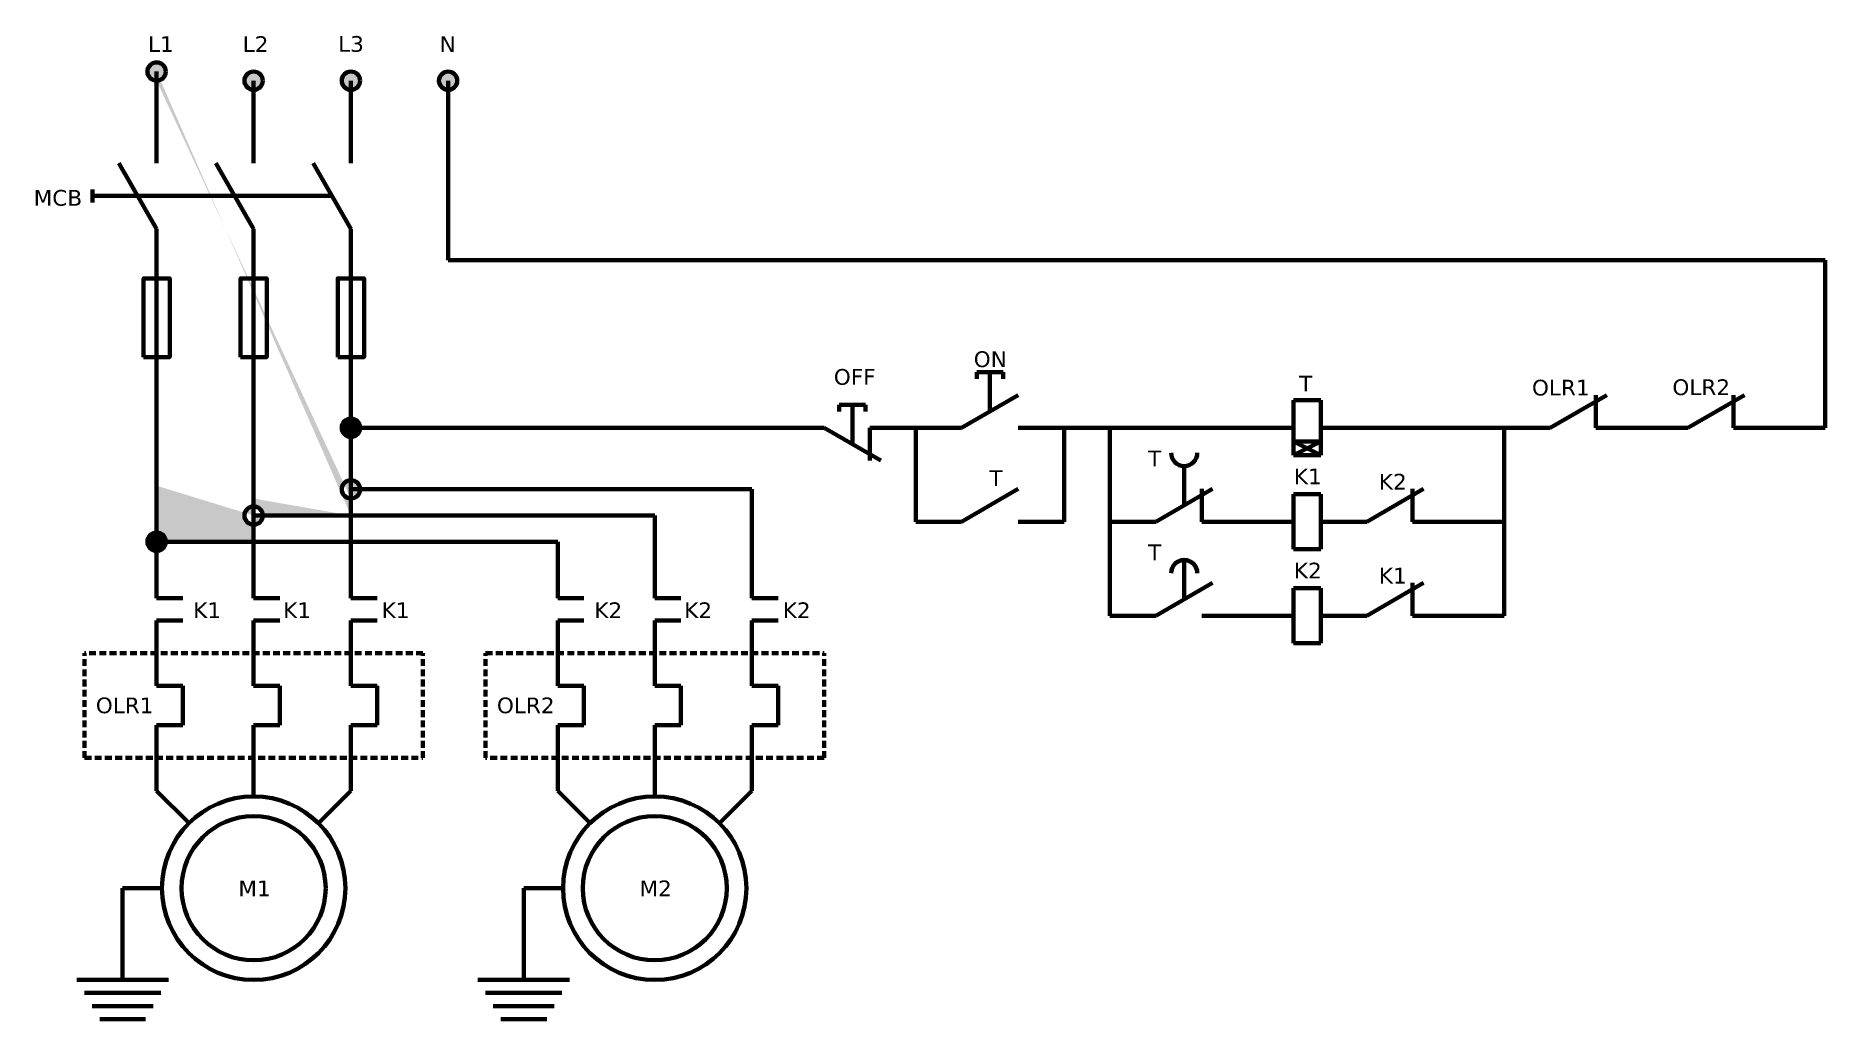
# Model space of a CAD drawing. Header units: inches. Extents: x -249378 to 8604139, y -7721310 to 888715.
# Drawn here: x 3966641 to 5332702, y 138158 to 888715 of the extents above; entities that cross this region are included whole.
import ezdxf

# ---------------------------------------------------------------- set-up
doc = ezdxf.new("R2010")
doc.units = ezdxf.units.IN
doc.header["$LTSCALE"] = 130
doc.header["$MEASUREMENT"] = 0
doc.linetypes.add('DASHED', pattern=[0.75, 0.5, -0.25])
doc.styles.add('khong-ren', font='verdana_0.ttf', dxfattribs={"height": 400})

msp = doc.modelspace()

# ---------------------------------------------------------------- texts
at = {"lineweight": 70, "ltscale": 30, "char_height": 12000, "attachment_point": 5, "style": 'khong-ren'}
for s, insert, width in [('L1', (4062082, 882382), 17524.51), ('L2', (4134426, 882382), 17524.51), ('L3', (4207308, 882382), 17524.51), ('N', (4281047, 882382), 17524.51), ('MCB', (3983520, 764922), 34673.17), ('ON', (4695289, 641790), 34673.17), ('OFF', (4591806, 628265), 34673.17), ('T', (4936168, 623285), 34673.17), ('OLR1', (5130842, 620079), 34673.17), ('OLR2', (5238040, 620411), 34673.17), ('T', (4820784, 566167), 34673.17), ('T', (4699613, 551040), 34673.17), ('K1', (4937735, 552421), 34673.17), ('K2', (5002580, 548383), 34673.17), ('T', (4820784, 494472), 34673.17), ('K2', (4937735, 480577), 34673.17), ('K1', (5002580, 476688), 34673.17), ('K1', (4097475, 450278), 17394.39), ('K1', (4166087, 450278), 17394.39), ('K1', (4241312, 450278), 17394.39), ('K2', (4403675, 450278), 17394.39), ('K2', (4472287, 450278), 17394.39), ('K2', (4547512, 450278), 17394.39), ('OLR1', (4034468, 377571), 34673.17), ('OLR2', (4340668, 377571), 34673.17), ('M1', (4133630, 238008), 34673.17), ('M2', (4439830, 238008), 34673.17)]:
    msp.add_mtext(s, dxfattribs=dict(at, insert=insert, width=width))

# ---------------------------------------------------------------- hatches: boundary and pattern name
at = {"lineweight": 70, "ltscale": 130}
h = msp.add_hatch(color=256, dxfattribs=at)
edge = h.paths.add_edge_path()
edge.add_arc((4281447, 854440), 7000, 0, 360)
edge = h.paths.add_edge_path()
edge.add_arc((4207201, 854440), 7000, 0, 360)
edge = h.paths.add_edge_path()
edge.add_arc((4132955, 854440), 7000, 0, 360)
edge = h.paths.add_edge_path()
edge.add_arc((4058876, 861440), 7000, 0, 360)
edge = h.paths.add_edge_path()
edge.add_arc((4207201, 542571), 7000, 0, 360)
edge = h.paths.add_edge_path(flags=16)
edge.add_arc((4132955, 522571), 7000, 0, 360)
edge = h.paths.add_edge_path()
edge.add_line((4058876, 854440), (4058876, 861440))
edge.add_line((4207201, 522571), (4132955, 522571))
edge.add_line((4132955, 502571), (4058876, 502571))
edge.add_line((4058876, 522571), (4058876, 545319))
edge.add_line((4132955, 522571), (4132955, 535538))
edge.add_line((4207201, 522571), (4207201, 535538))
h = msp.add_hatch(color=256, dxfattribs=at)
edge = h.paths.add_edge_path()
edge.add_arc((4207201, 589522), 7000, 0, 360)
h = msp.add_hatch(color=256, dxfattribs=at)
edge = h.paths.add_edge_path()
edge.add_arc((4058876, 502571), 7000, 0, 360)

# ---------------------------------------------------------------- linework, layer by layer
for p, q in [((4058876, 854440), (4058876, 861440)), ((4281447, 791473), (4281447, 717489)), ((4084442, 766473), (4192767, 766473)), ((4281447, 717489), (5332702, 717489)), ((5332702, 717489), (5332702, 589522)), ((4058876, 643506), (4058876, 535538)), ((4132955, 643506), (4132955, 535538)), ((4207201, 643506), (4207201, 535538)), ((4207201, 589522), (4568401, 589522)), ((4058876, 522571), (4058876, 545319)), ((4132955, 522571), (4132955, 535538)), ((4365076, 542571), (4207201, 542571)), ((4207201, 522571), (4207201, 535538)), ((4365076, 542571), (4513401, 542571)), ((4513401, 542571), (4513401, 522571)), ((4207201, 522571), (4132955, 522571)), ((4439155, 522571), (4207201, 522571)), ((4439155, 502571), (4439155, 522571)), ((4132955, 502571), (4058876, 502571)), ((4365076, 502571), (4132955, 502571)), ((4058876, 459604), (4078876, 459604)), ((4132955, 459604), (4152955, 459604)), ((4207201, 459604), (4227201, 459604)), ((4365076, 459604), (4385076, 459604)), ((4439155, 459604), (4459155, 459604)), ((4513401, 459604), (4533401, 459604)), ((4062955, 238158), (4032955, 238158)), ((4032955, 238158), (4032955, 168158)), ((4369155, 238158), (4339155, 238158)), ((4339155, 238158), (4339155, 168158)), ((4032955, 168158), (3997955, 168158)), ((4032955, 168158), (4067955, 168158)), ((4339155, 168158), (4304155, 168158)), ((4339155, 168158), (4374155, 168158)), ((4032955, 158158), (4003788, 158158)), ((4032955, 158158), (4062122, 158158)), ((4339155, 158158), (4309988, 158158)), ((4339155, 158158), (4368322, 158158)), ((4032955, 148158), (4009622, 148158)), ((4032955, 138158), (4015455, 138158)), ((4032955, 148158), (4056288, 148158)), ((4032955, 138158), (4050455, 138158)), ((4339155, 148158), (4315822, 148158)), ((4339155, 138158), (4321655, 138158)), ((4339155, 148158), (4362488, 148158)), ((4339155, 138158), (4356655, 138158))]:
    msp.add_line(p, q, dxfattribs=at)
at = {"lineweight": 70, "ltscale": 80}
for p, q in [((4058876, 804440), (4058876, 854440)), ((4132955, 804440), (4132955, 854440)), ((4207201, 804440), (4207201, 854440)), ((4281447, 804440), (4281447, 854440)), ((4058876, 791473), (4058876, 841473)), ((4132955, 791473), (4132955, 841473)), ((4207201, 791473), (4207201, 841473)), ((4281447, 791473), (4281447, 841473)), ((4010008, 766473), (4084442, 766473)), ((4058876, 691473), (4058876, 741473)), ((4132955, 691473), (4132955, 741473)), ((4207201, 691473), (4207201, 741473)), ((4058876, 678506), (4058876, 728506)), ((4132955, 678506), (4132955, 728506)), ((4207201, 678506), (4207201, 728506)), ((4058876, 643506), (4058876, 678506)), ((4132955, 643506), (4132955, 678506)), ((4207201, 643506), (4207201, 678506)), ((4058876, 643506), (4058876, 665538)), ((4132955, 643506), (4132955, 665538)), ((4207201, 643506), (4207201, 665538)), ((4695052, 632022), (4685052, 632022)), ((4685052, 632022), (4685052, 627022)), ((4695052, 602022), (4695052, 632022)), ((4695052, 632022), (4705052, 632022)), ((4705052, 632022), (4705052, 627022)), ((4590052, 607022), (4580052, 607022)), ((4580052, 607022), (4580052, 602022)), ((4590052, 577022), (4590052, 607022)), ((4590052, 607022), (4600052, 607022)), ((4600052, 607022), (4600052, 602022)), ((4673401, 589522), (4716702, 614522)), ((4926702, 589522), (4926702, 610522)), ((4947702, 610522), (4926702, 610522)), ((4947702, 568522), (4947702, 610522)), ((5122702, 589522), (5166004, 614522)), ((5157702, 614522), (5157702, 589522)), ((5227702, 589522), (5271004, 614522)), ((5262702, 614522), (5262702, 589522)), ((4568401, 589522), (4611702, 564522)), ((4603401, 589522), (4603401, 564522)), ((4603401, 589522), (4673401, 589522)), ((4638401, 589522), (4638401, 517827)), ((4716702, 589522), (4786702, 589522)), ((4751702, 517827), (4751702, 589522)), ((4786702, 589522), (4856702, 589522)), ((4786702, 589522), (4786702, 517827)), ((4856702, 589522), (4926702, 589522)), ((4926702, 568522), (4926702, 589522)), ((4947702, 589522), (5017702, 589522)), ((5017702, 589522), (5087702, 589522)), ((5087702, 446132), (5087702, 589522)), ((5087702, 589522), (5122702, 589522)), ((5157702, 589522), (5227702, 589522)), ((5262702, 589522), (5332702, 589522)), ((4926702, 579022), (4947702, 579022)), ((4926702, 579022), (4947702, 568522)), ((4947702, 579022), (4926702, 568522)), ((4843353, 530327), (4843353, 560327)), ((4926702, 568522), (4947702, 568522)), ((4673401, 517827), (4716702, 542827)), ((4821702, 517827), (4865004, 542827)), ((4856702, 542827), (4856702, 517827)), ((4926702, 517827), (4926702, 538827)), ((4947702, 538827), (4926702, 538827)), ((4947702, 496827), (4947702, 538827)), ((4982702, 517827), (5026004, 542827)), ((5017702, 542827), (5017702, 517827)), ((4058876, 472571), (4058876, 522571)), ((4132955, 472571), (4132955, 522571)), ((4207201, 472571), (4207201, 522571)), ((4513401, 472571), (4513401, 522571)), ((4058876, 459604), (4058876, 509604)), ((4132955, 459604), (4132955, 509604)), ((4207201, 459604), (4207201, 509604)), ((4513401, 459604), (4513401, 509604)), ((4638401, 517827), (4673401, 517827)), ((4716702, 517827), (4751702, 517827)), ((4786702, 517827), (4821702, 517827)), ((4786702, 517827), (4786702, 446132)), ((4856702, 517827), (4926702, 517827)), ((4926702, 496827), (4926702, 517827)), ((4947702, 517827), (4982702, 517827)), ((5017702, 517827), (5087702, 517827)), ((4365076, 472571), (4365076, 502571)), ((4365076, 459604), (4365076, 502571)), ((4439155, 472571), (4439155, 502571)), ((4439155, 459604), (4439155, 502571)), ((4926702, 496827), (4947702, 496827)), ((4843353, 458632), (4843353, 488632)), ((4821702, 446132), (4865004, 471132)), ((4926702, 446132), (4926702, 467132)), ((4947702, 467132), (4926702, 467132)), ((4947702, 425132), (4947702, 467132)), ((4982702, 446132), (5026004, 471132)), ((5017702, 471132), (5017702, 446132)), ((4058876, 392571), (4058876, 442571)), ((4058876, 442571), (4078876, 442571)), ((4132955, 392571), (4132955, 442571)), ((4132955, 442571), (4152955, 442571)), ((4207201, 392571), (4207201, 442571)), ((4207201, 442571), (4227201, 442571)), ((4365076, 392571), (4365076, 442571)), ((4365076, 442571), (4385076, 442571)), ((4439155, 392571), (4439155, 442571)), ((4439155, 442571), (4459155, 442571)), ((4513401, 392571), (4513401, 442571)), ((4513401, 442571), (4533401, 442571)), ((4786702, 446132), (4821702, 446132)), ((4856702, 446132), (4926702, 446132)), ((4926702, 425132), (4926702, 446132)), ((4947702, 446132), (4982702, 446132)), ((5017702, 446132), (5087702, 446132)), ((4926702, 425132), (4947702, 425132)), ((4078876, 392571), (4058876, 392571)), ((4078876, 362571), (4078876, 392571)), ((4152955, 392571), (4132955, 392571)), ((4152955, 362571), (4152955, 392571)), ((4227201, 392571), (4207201, 392571)), ((4227201, 362571), (4227201, 392571)), ((4385076, 392571), (4365076, 392571)), ((4385076, 362571), (4385076, 392571)), ((4459155, 392571), (4439155, 392571)), ((4459155, 362571), (4459155, 392571)), ((4533401, 392571), (4513401, 392571)), ((4533401, 362571), (4533401, 392571)), ((4058876, 312571), (4058876, 362571)), ((4058876, 362571), (4078876, 362571)), ((4132955, 308158), (4132955, 362571)), ((4132955, 362571), (4152955, 362571)), ((4207201, 312404), (4207201, 362571)), ((4207201, 362571), (4227201, 362571)), ((4365076, 312571), (4365076, 362571)), ((4365076, 362571), (4385076, 362571)), ((4439155, 308158), (4439155, 362571)), ((4439155, 362571), (4459155, 362571)), ((4513401, 312404), (4513401, 362571)), ((4513401, 362571), (4533401, 362571)), ((4083625, 287822), (4058876, 312571)), ((4182452, 287655), (4207201, 312404)), ((4389825, 287822), (4365076, 312571)), ((4488652, 287655), (4513401, 312404))]:
    msp.add_line(p, q, dxfattribs=at)
at = {"lineweight": 70, "ltscale": 30}
for p, q in [((4058876, 741473), (4030008, 791473)), ((4132955, 741473), (4104087, 791473)), ((4207201, 741473), (4178334, 791473))]:
    msp.add_line(p, q, dxfattribs=at)
at = {"lineweight": 70, "ltscale": 70}
for q in [(4010008, 771473), (4010008, 761473)]:
    msp.add_line((4010008, 766473), q, dxfattribs=at)
at = {"linetype": 'DASHED', "lineweight": 70, "ltscale": 80}
for p, q in [((4262201, 417571), (4003876, 417571)), ((4003876, 337571), (4003876, 417571)), ((4262201, 337571), (4262201, 417571)), ((4310076, 337571), (4310076, 417571)), ((4310076, 417571), (4568401, 417571)), ((4568401, 337571), (4568401, 417571)), ((4003876, 337571), (4262201, 337571)), ((4568401, 337571), (4310076, 337571))]:
    msp.add_line(p, q, dxfattribs=at)
at = {"lineweight": 70, "ltscale": 130}
for points in [[(4048876, 643506), (4068876, 643506), (4068876, 703506), (4048876, 703506)], [(4122955, 643506), (4142955, 643506), (4142955, 703506), (4122955, 703506)], [(4197201, 643506), (4217201, 643506), (4217201, 703506), (4197201, 703506)]]:
    msp.add_lwpolyline(points, close=True, dxfattribs=at)
for centre in [(4058876, 861440), (4132955, 854440), (4207201, 854440), (4281447, 854440), (4207201, 589522), (4207201, 542571), (4132955, 522571), (4058876, 502571)]:
    msp.add_circle(centre, 7000, dxfattribs=at)
at = {"lineweight": 70, "ltscale": 80}
for centre, radius in [((4132955, 238158), 70000), ((4439155, 238158), 70000), ((4132955, 238158), 55000), ((4439155, 238158), 55000)]:
    msp.add_circle(centre, radius, dxfattribs=at)
for centre, start, end in [((4843353, 570327), 180, 0), ((4843353, 478632), 0, 180)]:
    msp.add_arc(centre, 10000, start, end, dxfattribs=at)

msp.set_redraw_order([(e.dxf.handle, doc.entitydb.next_handle()) for e in msp.query("TEXT MTEXT ATTDEF DIMENSION ARC_DIMENSION")])  # texts and dimensions are drawn at this point

doc.saveas('drawing.dxf')
